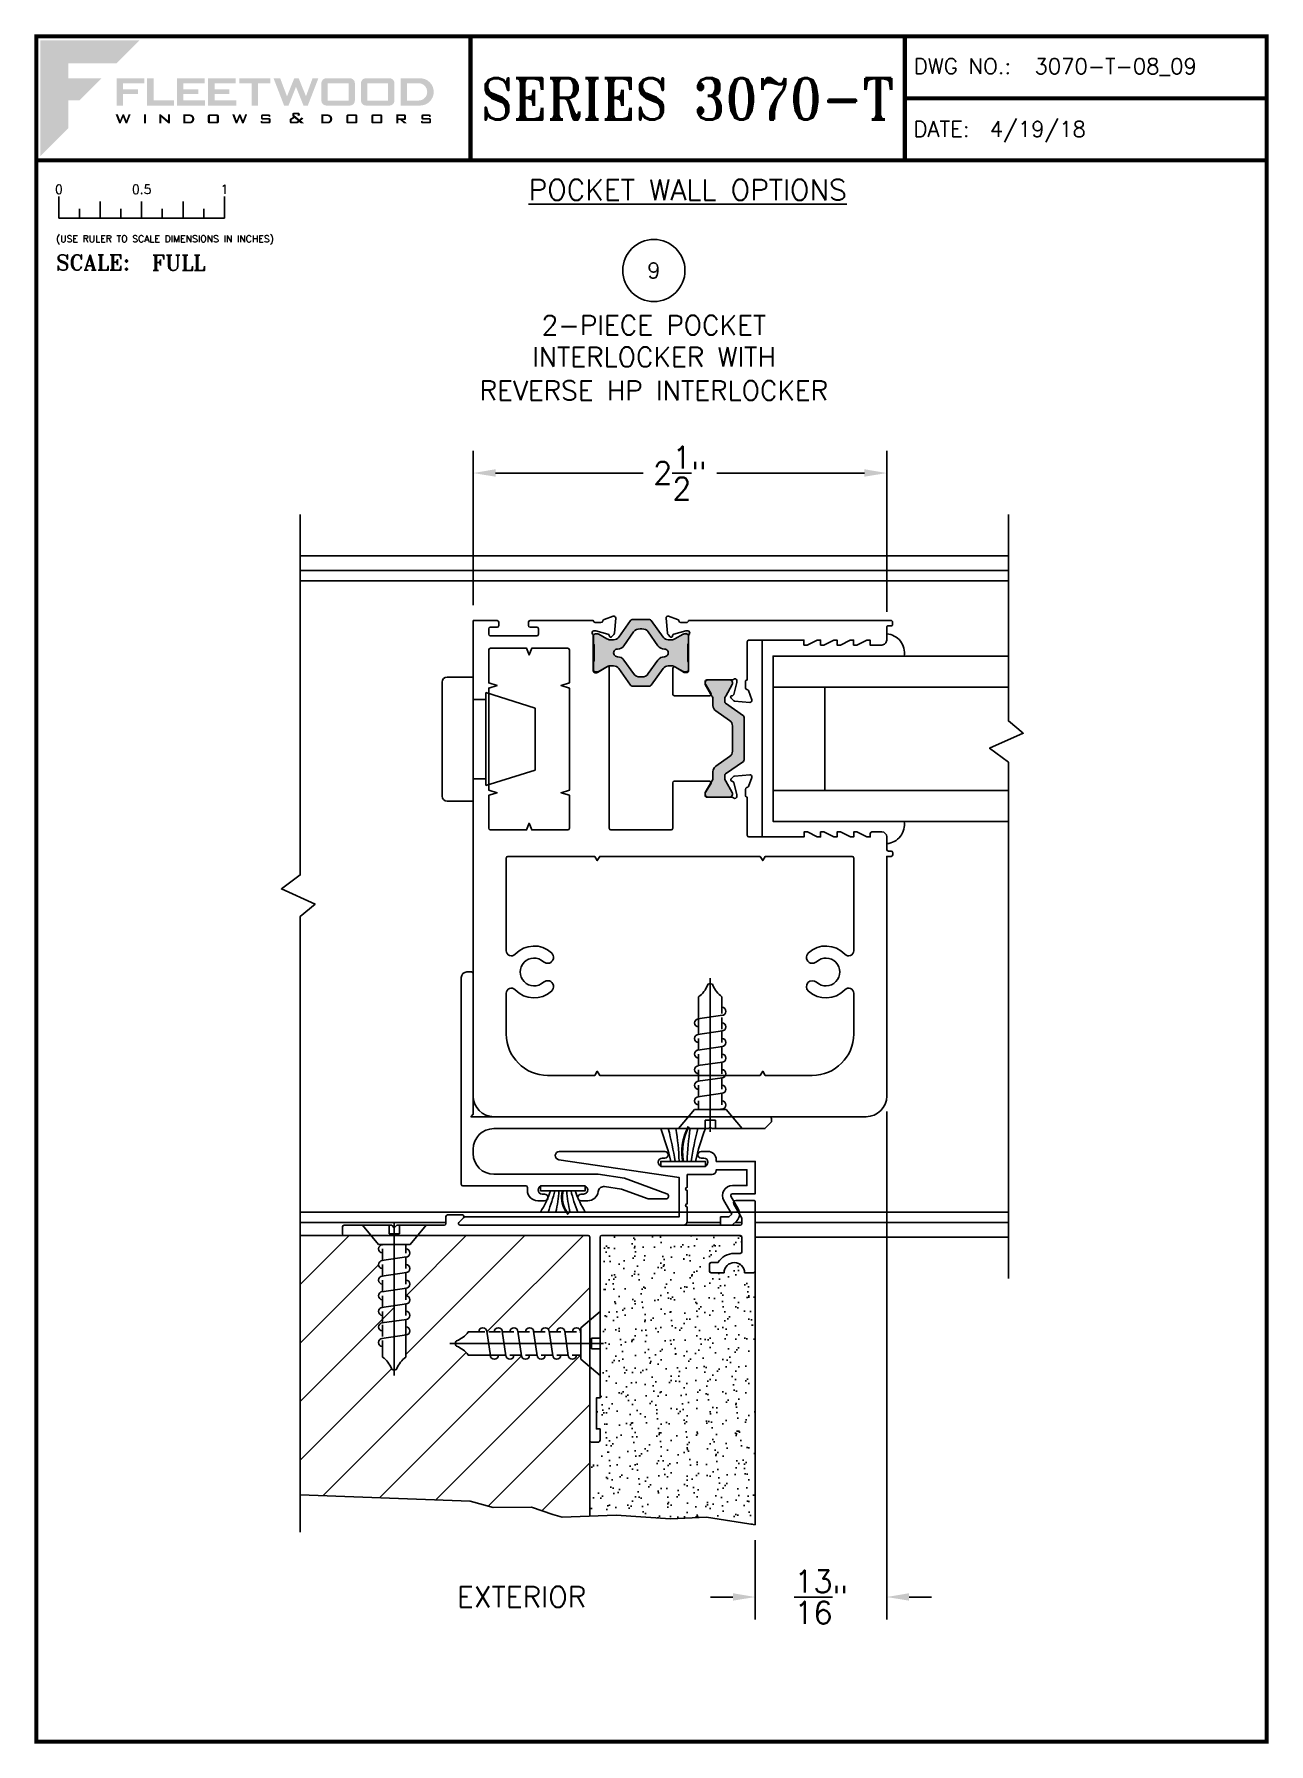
# Paper-space layout 'DETAIL 9' of a CAD drawing. Extents: x 0.3 to 7.8, y 0.1 to 10.4.
# The model-space entities are those that its viewports show. They can reach past a viewport. Long polylines and large blocks are cut down to what shows.
import ezdxf
from ezdxf.enums import TextEntityAlignment as Align

# ---------------------------------------------------------------- set-up
doc = ezdxf.new("R2010")
doc.units = 0
doc.header["$LTSCALE"] = 0.25
doc.header["$MEASUREMENT"] = 0
doc.layers.get('0').update_dxf_attribs({"linetype": 'CONTINUOUS'})
doc.layers.get('DEFPOINTS').update_dxf_attribs({"color": 1, "linetype": 'CONTINUOUS'})
for name, color, linetype in [('ALUM-RED', 1, 'CONTINUOUS'), ('DIM', 7, 'CONTINUOUS'), ('FRAME', 1, 'CONTINUOUS'), ('GLASS-VINYL', 7, 'CONTINUOUS'), ('I-STRUT', 7, 'CONTINUOUS'), ('MISC', 7, 'CONTINUOUS'), ('SEAL', 7, 'CONTINUOUS'), ('SILL-PAN', 7, 'CONTINUOUS'), ('TITLE-BLOCK', 7, 'CONTINUOUS'), ('VENT', 5, 'CONTINUOUS')]:
    doc.layers.add(name, color=color, linetype=linetype)
doc.layers.add('VP', color=40, linetype='CONTINUOUS', plot=False)
doc.layers.get('VP').off()
doc.styles.add('ROMANS', font='romans')
doc.styles.add('ROMANT', font='romant')
doc.styles.add('SIMPLEX-094', font='simplex.shx', dxfattribs={"height": 0.094})
doc.styles.get("Standard").update_dxf_attribs({"font": 'simplex.shx'})
doc.dimstyles.new('FULL SCALE', dxfattribs={"dimscale": 0.75, "dimtxt": 0.18, "dimasz": 0.18, "dimexe": 0.18, "dimexo": 0.125, "dimgap": 0.09, "dimtad": 0, "dimtih": 1, "dimtoh": 1, "dimdec": 4, "dimzin": 0, "dimdsep": 46, "dimlunit": 4, "dimtxsty": 'Standard', "dimcen": 0.09, "dimadec": 0, "dimazin": 0, "dimtfac": 1, "dimtdec": 4, "dimtofl": 0, "dimtmove": 0, "dimatfit": 3, "dimfxl": 0, "dimtolj": 1, "dimtzin": 0, "dimarcsym": 0})

psp = doc.layouts.new('DETAIL 9')

# ---------------------------------------------------------------- texts
at = {"layer": 'DIM'}
psp.add_text('EXTERIOR', height=0.125, dxfattribs=at).set_placement((3.24672, 1.00049), align=Align.MIDDLE_CENTER)
at = {"layer": 'DIM', "insert": (4.2505, 9.50849), "char_height": 0.125, "width": 2.625, "attachment_point": 5}
psp.add_mtext('{\\LPOCKET WALL OPTIONS}', dxfattribs=at)

msp = doc.modelspace()

# ---------------------------------------------------------------- blocks, each defined once
blk = doc.blocks.new('Fleetwood_Logo_6-10-15')
h = blk.add_hatch(color=154)
h.dxf.hatch_style = 1
h.paths.add_polyline_path([(0.2526, -0.0017), (0.0019, -0.0017), (0.0019, -0.2942), (0.0725, -0.2236), (0.0725, -0.1535), (0.1007, -0.1535), (0.1567, -0.0976), (0.0725, -0.0976), (0.0725, -0.0596), (0.1946, -0.0596)])
h = blk.add_hatch(color=251)
h.dxf.hatch_style = 1
h.paths.add_polyline_path([(0.2487, -0.1256), (0.2112, -0.1256), (0.2112, -0.1102), (0.2647, -0.1102), (0.2647, -0.0976), (0.1946, -0.0976), (0.1946, -0.1667), (0.2112, -0.1667), (0.2112, -0.1377), (0.2487, -0.1377)])
h = blk.add_hatch(color=251)
h.dxf.hatch_style = 1
h.paths.add_polyline_path([(0.2886, -0.0976), (0.272, -0.0976), (0.272, -0.1667), (0.3401, -0.1667), (0.3401, -0.1535), (0.2886, -0.1535)])
h = blk.add_hatch(color=251)
h.dxf.hatch_style = 1
h.paths.add_polyline_path([(0.4175, -0.0976), (0.3474, -0.0976), (0.3474, -0.1667), (0.4185, -0.1667), (0.4185, -0.1534), (0.364, -0.1534), (0.364, -0.1377), (0.4015, -0.1377), (0.4015, -0.1256), (0.364, -0.1256), (0.364, -0.1102), (0.4175, -0.1102)])
h = blk.add_hatch(color=251)
h.dxf.hatch_style = 1
h.paths.add_polyline_path([(0.4965, -0.0976), (0.4264, -0.0976), (0.4264, -0.1667), (0.4975, -0.1667), (0.4975, -0.1534), (0.443, -0.1534), (0.443, -0.1377), (0.4804, -0.1377), (0.4804, -0.1256), (0.443, -0.1256), (0.443, -0.1102), (0.4965, -0.1102)])
h = blk.add_hatch(color=251)
h.dxf.hatch_style = 1
h.paths.add_polyline_path([(0.5842, -0.0976), (0.5054, -0.0976), (0.5054, -0.1102), (0.5365, -0.1102), (0.5365, -0.1667), (0.5531, -0.1667), (0.5531, -0.1102), (0.5842, -0.1102)])
h = blk.add_hatch(color=251)
h.dxf.hatch_style = 1
h.paths.add_polyline_path([(0.6089, -0.0976), (0.5921, -0.0976), (0.6188, -0.1667), (0.63, -0.1667), (0.6489, -0.1192), (0.6679, -0.1667), (0.6789, -0.1667), (0.7056, -0.0976), (0.6908, -0.0976), (0.6742, -0.1433), (0.6558, -0.0976), (0.6446, -0.0976), (0.6261, -0.1433)])
h = blk.add_hatch(color=251)
h.dxf.hatch_style = 1
h.paths.add_polyline_path([(0.7853, -0.0976), (0.726, -0.0976, 0.414214), (0.7133, -0.1102), (0.7133, -0.154, 0.414214), (0.726, -0.1667), (0.7853, -0.1667, 0.414214), (0.798, -0.154), (0.798, -0.1102, 0.414214)])
h.paths.add_polyline_path([(0.7819, -0.1102), (0.7819, -0.154), (0.7294, -0.154), (0.7294, -0.1102)], flags=16)
h = blk.add_hatch(color=251)
h.dxf.hatch_style = 1
h.paths.add_polyline_path([(0.8856, -0.0976), (0.8262, -0.0976, 0.414214), (0.8136, -0.1102), (0.8136, -0.154, 0.414214), (0.8262, -0.1667), (0.8856, -0.1667, 0.414214), (0.8982, -0.154), (0.8982, -0.1102, 0.414214)])
h.paths.add_polyline_path([(0.8822, -0.1102), (0.8822, -0.154), (0.8296, -0.154), (0.8296, -0.1102)], flags=16)
h = blk.add_hatch(color=251)
h.dxf.hatch_style = 1
h.paths.add_polyline_path([(0.9632, -0.0976), (0.914, -0.0976), (0.914, -0.1667), (0.9632, -0.1667, 1)])
h.paths.add_polyline_path([(0.9301, -0.1102), (0.9593, -0.1102, -1), (0.9593, -0.154), (0.9301, -0.154)], flags=16)
h = blk.add_hatch(color=7)
h.dxf.hatch_style = 1
h.paths.add_polyline_path([(0.2301, -0.1891), (0.2251, -0.1891), (0.2196, -0.2043), (0.2134, -0.1891), (0.2097, -0.1891), (0.2035, -0.2043), (0.1978, -0.1891), (0.1922, -0.1891), (0.2011, -0.2121), (0.2048, -0.2121), (0.2112, -0.1963), (0.2175, -0.2121), (0.2212, -0.2121)])
h = blk.add_hatch(color=7)
h.dxf.hatch_style = 1
h.paths.add_polyline_path([(0.2691, -0.1891), (0.2637, -0.1891), (0.2637, -0.2118), (0.2637, -0.2121), (0.2691, -0.2121)])
h = blk.add_hatch(color=7)
h.dxf.hatch_style = 1
h.paths.add_polyline_path([(0.3077, -0.1964), (0.3259, -0.2121), (0.3298, -0.2121), (0.3298, -0.1891), (0.325, -0.1891), (0.325, -0.2047), (0.3067, -0.1891), (0.3029, -0.1891), (0.3029, -0.2121), (0.3077, -0.2121)])
h = blk.add_hatch(color=7)
h.dxf.hatch_style = 1
h.paths.add_polyline_path([(0.3801, -0.1891), (0.3637, -0.1891), (0.3637, -0.2121), (0.3801, -0.2121, 1)])
h.paths.add_polyline_path([(0.3691, -0.2079), (0.3691, -0.1933), (0.3788, -0.1933, -1), (0.3788, -0.2079)], flags=16)
h = blk.add_hatch(color=7)
h.dxf.hatch_style = 1
h.paths.add_polyline_path([(0.4537, -0.2079), (0.4537, -0.1933, 0.414214), (0.4495, -0.1891), (0.4297, -0.1891, 0.414214), (0.4255, -0.1933), (0.4255, -0.2079, 0.414214), (0.4297, -0.2121), (0.4495, -0.2121, 0.414214)])
h.paths.add_polyline_path([(0.4308, -0.2079), (0.4308, -0.1933), (0.4484, -0.1933), (0.4484, -0.2079)], flags=16)
h = blk.add_hatch(color=7)
h.dxf.hatch_style = 1
h.paths.add_polyline_path([(0.5253, -0.1891), (0.5203, -0.1891), (0.5148, -0.2043), (0.5087, -0.1891), (0.5049, -0.1891), (0.4988, -0.2043), (0.493, -0.1891), (0.4874, -0.1891), (0.4963, -0.2121), (0.5001, -0.2121), (0.5064, -0.1963), (0.5127, -0.2121), (0.5164, -0.2121)])
h = blk.add_hatch(color=7)
h.dxf.hatch_style = 1
h.paths.add_polyline_path([(0.5801, -0.1891), (0.5643, -0.1891, 0.414214), (0.56, -0.1933), (0.56, -0.1981, 0.414214), (0.5643, -0.2024), (0.58, -0.2024), (0.58, -0.2078), (0.5637, -0.2078), (0.5637, -0.2052), (0.5591, -0.2062), (0.5591, -0.2078, 0.414214), (0.5634, -0.2121), (0.5805, -0.2121, 0.414214), (0.5848, -0.2078), (0.5848, -0.2024, 0.414214), (0.5805, -0.1982), (0.5648, -0.1982), (0.5648, -0.193), (0.5798, -0.193), (0.5798, -0.1958), (0.5843, -0.1948), (0.5843, -0.1933, 0.414214)])
h = blk.add_hatch(color=7)
h.dxf.hatch_style = 1
h.paths.add_polyline_path([(0.645, -0.1913, -0.222262), (0.6447, -0.1906), (0.6447, -0.1892), (0.6535, -0.1892), (0.6535, -0.193), (0.6587, -0.1918), (0.6587, -0.189, 0.414214), (0.6544, -0.1847), (0.6437, -0.1847, 0.414214), (0.6394, -0.189), (0.6394, -0.1922, 0.222262), (0.6407, -0.1948), (0.6415, -0.1955), (0.6345, -0.1998, 0.260684), (0.6329, -0.2027), (0.6329, -0.2078, 0.414214), (0.6372, -0.2121), (0.6514, -0.2121, 0.17577), (0.6536, -0.2113), (0.657, -0.2085), (0.6614, -0.2121), (0.6699, -0.2121), (0.6613, -0.2049), (0.6676, -0.1997), (0.6637, -0.1964), (0.6574, -0.2017)])
h.paths.add_polyline_path([(0.6532, -0.2052), (0.6509, -0.2072, -0.17577), (0.6502, -0.2074), (0.6382, -0.2074), (0.6382, -0.2033, -0.260684), (0.6387, -0.2025), (0.6451, -0.1985)], flags=16)
h = blk.add_hatch(color=7)
h.dxf.hatch_style = 1
h.paths.add_polyline_path([(0.7294, -0.1891), (0.713, -0.1891), (0.713, -0.2121), (0.7294, -0.2121, 1)])
h.paths.add_polyline_path([(0.7184, -0.2079), (0.7184, -0.1933), (0.7281, -0.1933, -1), (0.7281, -0.2079)], flags=16)
h = blk.add_hatch(color=7)
h.dxf.hatch_style = 1
h.paths.add_polyline_path([(0.8045, -0.2079), (0.8045, -0.1933, 0.414214), (0.8003, -0.1891), (0.7805, -0.1891, 0.414214), (0.7763, -0.1933), (0.7763, -0.2079, 0.414214), (0.7805, -0.2121), (0.8003, -0.2121, 0.414214)])
h.paths.add_polyline_path([(0.7816, -0.2079), (0.7816, -0.1933), (0.7992, -0.1933), (0.7992, -0.2079)], flags=16)
h = blk.add_hatch(color=7)
h.dxf.hatch_style = 1
h.paths.add_polyline_path([(0.8678, -0.2079), (0.8678, -0.1933, 0.414214), (0.8636, -0.1891), (0.8438, -0.1891, 0.414214), (0.8396, -0.1933), (0.8396, -0.2079, 0.414214), (0.8438, -0.2121), (0.8636, -0.2121, 0.414214)])
h.paths.add_polyline_path([(0.8449, -0.2079), (0.8449, -0.1933), (0.8624, -0.1933), (0.8624, -0.2079)], flags=16)
h = blk.add_hatch(color=7)
h.dxf.hatch_style = 1
h.paths.add_polyline_path([(0.9277, -0.1993), (0.9277, -0.1933, 0.414214), (0.9235, -0.1891), (0.9028, -0.1891), (0.9028, -0.2121), (0.9082, -0.2121), (0.9082, -0.2035), (0.9131, -0.2035), (0.9224, -0.2121), (0.9303, -0.2121), (0.9197, -0.2035), (0.9235, -0.2035, 0.414214)])
h.paths.add_polyline_path([(0.9082, -0.1993), (0.9082, -0.1933), (0.9214, -0.1933, -0.414214), (0.9224, -0.1943), (0.9224, -0.1983, -0.414214), (0.9214, -0.1993)], flags=16)
h = blk.add_hatch(color=7)
h.dxf.hatch_style = 1
h.paths.add_polyline_path([(0.9867, -0.1982), (0.971, -0.1982), (0.971, -0.193), (0.9859, -0.193), (0.9859, -0.1958), (0.9905, -0.1948), (0.9905, -0.1933, 0.414214), (0.9863, -0.1891), (0.9705, -0.1891, 0.414214), (0.9662, -0.1933), (0.9662, -0.1981, 0.414214), (0.9705, -0.2024), (0.9862, -0.2024), (0.9862, -0.2078), (0.9699, -0.2078), (0.9699, -0.2052), (0.9653, -0.2062), (0.9653, -0.2078, 0.414214), (0.9696, -0.2121), (0.9867, -0.2121, 0.414214), (0.991, -0.2078), (0.991, -0.2024, 0.414214)])
blk = doc.blocks.new('A-SIZE_P')
at = {"const_width": 0.025}
blk.add_lwpolyline([(0.313, 0.125), (7.751, 0.125), (7.751, 10.437), (0.313, 10.437)], close=True, dxfattribs=at)
for points in [[(2.938, 10.437), (2.938, 9.687)], [(5.563, 10.437), (5.563, 9.687)], [(5.563, 10.062), (7.751, 10.062)], [(0.313, 9.687), (7.751, 9.687)]]:
    blk.add_lwpolyline(points, dxfattribs=at)
at = {"xscale": 2.387023416083395, "yscale": 2.387023416083395, "zscale": 2.387023416083395}
blk.add_blockref('Fleetwood_Logo_6-10-15', (0.334, 10.416), dxfattribs=at)
for s, style, p in [('DWG NO.:', 'SIMPLEX-094', (5.617, 10.209)), ('DATE:', 'SIMPLEX-094', (5.616, 9.829)), ('SCALE:', 'ROMANT', (0.433, 9.022))]:
    blk.add_text(s, height=0.094, dxfattribs=dict(style=style)).set_placement(p)
for tag, p, style in [('DWG_NO', (6.346, 10.209), 'SIMPLEX-094'), ('DATE', (6.077, 9.829), 'SIMPLEX-094'), ('SCALE', (1.011, 9.02), 'ROMANT')]:
    blk.add_attdef(tag, p, '', height=0.094, dxfattribs=dict(style=style))
for tag, height, style, width, p, p2 in [('DWG_NO_F', 0.094, 'SIMPLEX-094', 1.745692, (6.347, 10.209), (7.683, 10.209)), ('PRODUCT', 0.25, 'ROMANT', 1.390728, (3.001, 9.934), (5.5, 9.934))]:
    blk.add_attdef(tag, text='', height=height, dxfattribs=dict(style=style, width=width)).set_placement(p, p2, align=Align.FIT)
blk = doc.blocks.new('sectball')
blk.add_circle((0, 0), 0.125)
blk.add_attdef('NO', text='', height=0.062).set_placement((0, 0), align=Align.MIDDLE_CENTER)
for tag, p in [('LINE1', (0, -0.2588)), ('LINE2', (0, -0.3864)), ('LINE3', (0, -0.5214))]:
    blk.add_attdef(tag, text='', height=0.078).set_placement(p, align=Align.CENTER)
blk = doc.blocks.new('Full')
for p, q in [((0.137, -0.219), (0.137, -0.35)), ((0.262, -0.294), (0.262, -0.35)), ((0.387, -0.249), (0.387, -0.35)), ((0.512, -0.294), (0.512, -0.35)), ((0.637, -0.249), (0.637, -0.35)), ((0.762, -0.294), (0.762, -0.35)), ((0.887, -0.249), (0.887, -0.35)), ((1.012, -0.294), (1.012, -0.35)), ((1.137, -0.219), (1.137, -0.35)), ((0.137, -0.35), (1.137, -0.35))]:
    blk.add_line(p, q)
for s, p in [('0', (0.137, -0.219)), ('0.5', (0.637, -0.219)), ('1', (1.137, -0.219))]:
    blk.add_text(s, height=0.055).set_placement(p, align=Align.BOTTOM_CENTER)
at = {"style": 'ROMANS'}
blk.add_text('(USE RULER TO SCALE DIMENSIONS IN INCHES)', height=0.04115, dxfattribs=at).set_placement((0.12, -0.495))
blk = doc.blocks.new('*D228')
at = {"color": 0, "lineweight": -2}
for p, q in [((5.454, 3.935), (5.454, 0.865)), ((4.659, 1.343), (4.659, 0.865)), ((4.524, 1), (4.389, 1)), ((5.589, 1), (5.724, 1))]:
    blk.add_line(p, q, dxfattribs=at)
at = {"color": 0}
for points in [[(4.524, 1.023), (4.524, 0.978), (4.659, 1)], [(5.589, 1.023), (5.589, 0.978), (5.454, 1)]]:
    blk.add_solid(points, dxfattribs=at)
at = {"layer": 'DEFPOINTS', "color": 0}
for p in [(5.454, 4.029), (4.659, 1.436), (5.454, 1)]:
    blk.add_point(p, dxfattribs=at)
at = {"color": 0, "insert": (5.057, 1), "char_height": 0.135, "attachment_point": 5}
blk.add_mtext('\\A1;{\\H1.000000x;\\S13/16;}"', dxfattribs=at)
blk = doc.blocks.new('*D229')
at = {"color": 0, "lineweight": -2}
for p, q in [((2.954, 6.998), (2.954, 7.931)), ((5.454, 6.956), (5.454, 7.931)), ((3.089, 7.796), (3.982, 7.796)), ((5.319, 7.796), (4.426, 7.796))]:
    blk.add_line(p, q, dxfattribs=at)
at = {"color": 0}
for points in [[(3.089, 7.819), (3.089, 7.774), (2.954, 7.796)], [(5.319, 7.819), (5.319, 7.774), (5.454, 7.796)]]:
    blk.add_solid(points, dxfattribs=at)
at = {"layer": 'DEFPOINTS', "color": 0}
for p in [(5.454, 7.796), (2.954, 6.904), (5.454, 6.862)]:
    blk.add_point(p, dxfattribs=at)
at = {"color": 0, "insert": (4.204, 7.796), "char_height": 0.135, "attachment_point": 5}
blk.add_mtext('\\A1;2{\\H1.000000x;\\S1/2;}"', dxfattribs=at)
blk = doc.blocks.new('A$C1D443341')
for p, q in [((0.188, 0.75), (0.031, 0.75)), ((0.188, 0.75), (0.188, 0)), ((0, 0.719), (0, 0.031)), ((0.264, 0.656), (0.562, 0.563)), ((0.264, 0.656), (0.264, 0.094)), ((0.264, 0.615), (0.188, 0.615)), ((0.562, 0.563), (0.562, 0.187)), ((0.264, 0.135), (0.188, 0.135)), ((0.264, 0.094), (0.562, 0.187)), ((0.188, 0), (0.031, 0))]:
    blk.add_line(p, q)
for centre, start, end in [((0.031, 0.719), 90, 180), ((0.031, 0.031), 180, 270)]:
    blk.add_arc(centre, 0.031, start, end)
blk = doc.blocks.new('25065-14.6mmX10.2mm-I-STRUT')
at = {"layer": 'I-STRUT'}
h = blk.add_hatch(color=256, dxfattribs=at)
h.dxf.hatch_style = 1
h.paths.add_polyline_path([(-0.221, 0.196, 0.242889), (-0.231, 0.201), (-0.283, 0.201), (-0.336, 0.201, 0.242889), (-0.346, 0.196), (-0.417, 0.095, -0.242889), (-0.449, 0.079), (-0.48, 0.079), (-0.538, 0.112, 0.131652), (-0.544, 0.114, 1.253406), (-0.571, 0.102), (-0.571, 0.059), (-0.571, 0.058, 0.217301), (-0.567, 0.051), (-0.567, -0.051), (-0.571, -0.102, 0.414214), (-0.559, -0.114, 0.629762), (-0.538, -0.112), (-0.48, -0.079), (-0.449, -0.079, -0.242889), (-0.417, -0.095), (-0.346, -0.196, 0.242889), (-0.336, -0.201), (-0.283, -0.201), (-0.231, -0.201, 0.242889), (-0.221, -0.196), (-0.15, -0.095, -0.242889), (-0.118, -0.079), (-0.087, -0.079), (-0.029, -0.112, 0.131652), (-0.023, -0.114, 1.253406), (0.004, -0.102), (0.004, -0.059), (0.004, -0.058, 0.217301), (0, -0.051), (0, 0.051), (0.004, 0.102, 0.414214), (-0.008, 0.114, 0.629762), (-0.029, 0.112), (-0.087, 0.079), (-0.118, 0.079, -0.242889), (-0.15, 0.095)])
h.paths.add_polyline_path([(-0.239, 0.126), (-0.181, 0.044, 0.244669), (-0.142, 0.024, -1.006741), (-0.142, -0.023, 0.244669), (-0.181, -0.043), (-0.239, -0.126, -0.242889), (-0.278, -0.145), (-0.283, -0.145), (-0.289, -0.145, -0.242889), (-0.328, -0.126), (-0.386, -0.043, 0.244669), (-0.425, -0.023, -1.006741), (-0.425, 0.024, 0.244669), (-0.386, 0.044), (-0.328, 0.126, -0.242889), (-0.289, 0.146), (-0.283, 0.146), (-0.278, 0.146, -0.242889)], flags=16)
for points in [[(-0.571, -0.059), (-0.571, -0.102, 0.414214), (-0.559, -0.114), (-0.544, -0.114, 0.131652), (-0.538, -0.112), (-0.489, -0.084, -0.131652), (-0.47, -0.079), (-0.449, -0.079, -0.242889), (-0.417, -0.095), (-0.346, -0.196, 0.242889), (-0.336, -0.201), (-0.283, -0.201), (-0.231, -0.201, 0.242889), (-0.221, -0.196), (-0.15, -0.095, -0.242889), (-0.118, -0.079), (-0.097, -0.079, -0.131652), (-0.078, -0.084), (-0.029, -0.112, 0.131652), (-0.023, -0.114), (-0.008, -0.114, 0.414214), (0.004, -0.102), (0.004, -0.059, 0.236068), (0, -0.051), (0, 0.051, 0.236068), (0.004, 0.059), (0.004, 0.102, 0.414214), (-0.008, 0.114), (-0.023, 0.114, 0.131652), (-0.029, 0.112), (-0.078, 0.084, -0.131652), (-0.097, 0.079), (-0.118, 0.079, -0.242889), (-0.15, 0.095), (-0.221, 0.196, 0.242889), (-0.231, 0.201), (-0.283, 0.201), (-0.336, 0.201, 0.242889), (-0.346, 0.196), (-0.417, 0.095, -0.242889), (-0.449, 0.079), (-0.47, 0.079, -0.131652), (-0.489, 0.084), (-0.538, 0.112, 0.131652), (-0.544, 0.114), (-0.559, 0.114, 0.414214), (-0.571, 0.102), (-0.571, 0.059, 0.236068), (-0.567, 0.051), (-0.567, -0.051, 0.236068)], [(-0.425, -0.023, -0.244669), (-0.386, -0.043), (-0.328, -0.126, 0.242889), (-0.289, -0.145), (-0.283, -0.145), (-0.278, -0.145, 0.242889), (-0.239, -0.126), (-0.181, -0.043, -0.244669), (-0.142, -0.023, 1.006741), (-0.142, 0.024, -0.244669), (-0.181, 0.044), (-0.239, 0.126, 0.242889), (-0.278, 0.146), (-0.283, 0.146), (-0.289, 0.146, 0.242889), (-0.328, 0.126), (-0.386, 0.044, -0.244669), (-0.425, 0.024, 1.006741)]]:
    blk.add_lwpolyline(points, format="xyb", close=True, dxfattribs=at)
blk = doc.blocks.new('25064-18mmX6mm-I-STRUT')
at = {"layer": 'I-STRUT'}
h = blk.add_hatch(color=256, dxfattribs=at)
h.dxf.hatch_style = 1
h.paths.add_polyline_path([(-0.22, 0.353, 0.414214), (-0.236, 0.338, 0.469068), (-0.235, 0.326), (-0.189, 0.246), (-0.189, 0.199, 0.244698), (-0.172, 0.167), (-0.088, 0.108, -0.244698), (-0.071, 0.076), (-0.071, -0.077, -0.244698), (-0.088, -0.11), (-0.172, -0.169, 0.384668), (-0.192, -0.218, -0.227519), (-0.195, -0.258), (-0.235, -0.327, 0.131652), (-0.236, -0.331, 0.640011), (-0.22, -0.355), (-0.087, -0.355, 0.414214), (-0.071, -0.339, 0.469068), (-0.072, -0.327), (-0.118, -0.247), (-0.118, -0.217), (-0.005, -0.138, 0.244698), (0, -0.129), (0, -0.127), (0, 0.127, 0.244698), (-0.005, 0.137), (-0.118, 0.216), (-0.118, 0.246), (-0.072, 0.326, 0.131652), (-0.071, 0.33, 0.640011), (-0.087, 0.353)])
blk.add_lwpolyline([(0, -0.13), (0, -0.127), (0, 0.127, 0.244698), (-0.005, 0.137), (-0.113, 0.212, -0.244698), (-0.118, 0.222), (-0.118, 0.233, -0.131652), (-0.112, 0.257), (-0.072, 0.326, 0.131652), (-0.071, 0.33), (-0.071, 0.338, 0.414214), (-0.087, 0.353), (-0.22, 0.353, 0.414214), (-0.236, 0.338), (-0.236, 0.33, 0.131652), (-0.235, 0.326), (-0.195, 0.257, -0.131652), (-0.189, 0.233), (-0.189, 0.199, 0.244698), (-0.172, 0.167), (-0.088, 0.108, -0.244698), (-0.071, 0.076), (-0.071, -0.077, -0.244698), (-0.088, -0.11), (-0.172, -0.169, 0.244698), (-0.189, -0.201), (-0.189, -0.235, -0.131652), (-0.195, -0.258), (-0.235, -0.327, 0.131652), (-0.236, -0.331), (-0.236, -0.339, 0.414214), (-0.22, -0.355), (-0.087, -0.355, 0.414214), (-0.071, -0.339), (-0.071, -0.331, 0.131652), (-0.072, -0.327), (-0.112, -0.258, -0.131652), (-0.118, -0.235), (-0.118, -0.224, -0.244698), (-0.113, -0.214), (-0.005, -0.138, 0.244698), (0, -0.129)], format="xyb", dxfattribs=at)
blk = doc.blocks.new('3727-2-THERMAL-SLIDING-INTERLOCKER')
at = {"layer": 'VENT'}
blk.add_lwpolyline([(1.181, -0.57), (1.235, -0.551, 0.263725), (1.243, -0.542, -0.359508), (1.254, -0.532), (1.289, -0.532, -0.414214), (1.301, -0.544), (2.525, -0.544, 0.414214), (2.535, -0.534), (2.535, -0.522, 0.414214), (2.525, -0.512), (2.509, -0.512, -0.414214), (2.499, -0.502), (2.499, -0.426, 0.414214), (2.469, -0.396), (2.399, -0.396), (2.399, -0.426), (2.379, -0.426), (2.319, -0.396), (2.299, -0.396), (2.299, -0.426), (2.279, -0.426), (2.219, -0.396), (2.199, -0.396), (2.199, -0.426), (2.179, -0.426), (2.119, -0.396), (2.099, -0.396), (2.099, -0.426), (2.079, -0.426), (2.019, -0.396), (1.999, -0.396), (1.999, -0.426), (1.666, -0.426, -0.414214), (1.656, -0.416), (1.656, -0.185, -0.414214), (1.645, -0.173), (1.645, -0.138, -0.359508), (1.654, -0.127, 0.263725), (1.663, -0.12), (1.683, -0.065), (1.683, -0.065, 0.548619), (1.671, -0.049), (1.579, -0.057, 0.176327), (1.572, -0.061), (1.558, -0.075, 0.57735), (1.561, -0.088), (1.566, -0.089, -0.267949), (1.574, -0.097), (1.593, -0.169, -0.065543), (1.594, -0.172), (1.594, -0.181, -0.6885), (1.574, -0.189, 0.213422), (1.565, -0.185), (1.412, -0.185, -0.414214), (1.401, -0.173), (1.401, -0.165, -0.137872), (1.403, -0.159), (1.436, -0.104, 0.585524), (1.427, -0.089), (1.216, -0.089, 0.414214), (1.206, -0.099), (1.206, -0.254, 0.585524), (1.222, -0.263), (1.275, -0.23, -0.137872), (1.281, -0.229), (1.289, -0.229, -0.414214), (1.301, -0.24), (1.301, -0.452, 0.213422), (1.305, -0.461, -0.6885), (1.297, -0.481), (1.288, -0.481, -0.065543), (1.285, -0.481), (1.213, -0.462, -0.267949), (1.205, -0.453), (1.204, -0.449, 0.57735), (1.191, -0.446), (1.177, -0.46, 0.176327), (1.173, -0.467), (1.165, -0.558, 0.548619), (1.181, -0.57)], format="xyb", close=True, dxfattribs=at)
blk = doc.blocks.new('A$C078B526A')
for p, q in [((0, 0.909), (0.097, 0.793)), ((0.161, 0.909), (0, 0.909)), ((0.161, 0.909), (0.161, 0.857)), ((0.224, 0.857), (0.161, 0.857)), ((0.192, 0.929), (0.192, 0)), ((0.224, 0.909), (0.224, 0.857)), ((0.385, 0.909), (0.224, 0.909)), ((0.385, 0.909), (0.288, 0.793)), ((0.288, 0.793), (0.097, 0.793))]:
    blk.add_line(p, q)
at = {"linetype": 'Continuous'}
for p, q in [((0.142, 0.793), (0.118, 0.79)), ((0.122, 0.793), (0.122, 0.79)), ((0.122, 0.766), (0.122, 0.696)), ((0.263, 0.793), (0.263, 0.741)), ((0.267, 0.717), (0.118, 0.695)), ((0.267, 0.623), (0.118, 0.601)), ((0.122, 0.671), (0.122, 0.601)), ((0.263, 0.716), (0.263, 0.647)), ((0.263, 0.622), (0.263, 0.553)), ((0.267, 0.528), (0.118, 0.507)), ((0.122, 0.577), (0.122, 0.507)), ((0.263, 0.528), (0.263, 0.458)), ((0.267, 0.434), (0.118, 0.412)), ((0.122, 0.483), (0.122, 0.413)), ((0.263, 0.433), (0.263, 0.364)), ((0.267, 0.34), (0.118, 0.318)), ((0.122, 0.388), (0.122, 0.319)), ((0.263, 0.339), (0.263, 0.237)), ((0.267, 0.246), (0.118, 0.224)), ((0.122, 0.307), (0.122, 0.237)), ((0.122, 0.213), (0.122, 0.112)), ((0.263, 0.245), (0.263, 0.112)), ((0.186, 0.034), (0.199, 0.034))]:
    blk.add_line(p, q, dxfattribs=at)
for centre, radius, start, end in [((0.122, 0.766), 0.0244, 90, 270), ((0.122, 0.766), 0.0244, 90, 270), ((0.263, 0.741), 0.0244, 270, 90), ((0.122, 0.671), 0.0244, 90, 270), ((0.122, 0.671), 0.0244, 90, 270), ((0.263, 0.647), 0.0244, 270, 90), ((0.122, 0.577), 0.0244, 90, 270), ((0.263, 0.553), 0.0244, 270, 90), ((0.122, 0.483), 0.0244, 90, 270), ((0.122, 0.483), 0.0244, 90, 270), ((0.263, 0.458), 0.0244, 270, 90), ((0.122, 0.388), 0.0244, 90, 270), ((0.122, 0.294), 0.0244, 90, 270), ((0.263, 0.364), 0.0244, 270, 90), ((0.122, 0.2), 0.0244, 90, 270), ((0.263, 0.27), 0.0244, 270, 90), ((0.034, -0.012), 0.152, 20.7051, 54.5638), ((0.351, -0.012), 0.152, 125.4362, 159.2949), ((0.186, 0.044), 0.00998, 191.7651, 270), ((0.199, 0.044), 0.00998, 270, 348.2349)]:
    blk.add_arc(centre, radius, start, end, dxfattribs=at)
blk = doc.blocks.new('A$C3DB10A03')
for p, q in [((0.909, 0.385), (0.793, 0.288)), ((0.909, 0.224), (0.909, 0.385)), ((0.793, 0.097), (0.793, 0.288)), ((0.857, 0.161), (0.857, 0.224)), ((0.909, 0.224), (0.857, 0.224)), ((0.929, 0.192), (0, 0.192)), ((0.909, 0.161), (0.857, 0.161)), ((0.909, 0), (0.909, 0.161)), ((0.909, 0), (0.793, 0.097))]:
    blk.add_line(p, q)
at = {"linetype": 'Continuous'}
for p, q in [((0.213, 0.263), (0.112, 0.263)), ((0.246, 0.118), (0.224, 0.267)), ((0.307, 0.263), (0.237, 0.263)), ((0.34, 0.118), (0.318, 0.267)), ((0.388, 0.263), (0.319, 0.263)), ((0.434, 0.118), (0.412, 0.267)), ((0.483, 0.263), (0.413, 0.263)), ((0.528, 0.118), (0.507, 0.267)), ((0.577, 0.263), (0.507, 0.263)), ((0.623, 0.118), (0.601, 0.267)), ((0.671, 0.263), (0.601, 0.263)), ((0.717, 0.118), (0.695, 0.267)), ((0.766, 0.263), (0.696, 0.263)), ((0.793, 0.243), (0.79, 0.267)), ((0.793, 0.263), (0.79, 0.263)), ((0.034, 0.199), (0.034, 0.186)), ((0.245, 0.122), (0.112, 0.122)), ((0.339, 0.122), (0.237, 0.122)), ((0.433, 0.122), (0.364, 0.122)), ((0.528, 0.122), (0.458, 0.122)), ((0.622, 0.122), (0.553, 0.122)), ((0.716, 0.122), (0.647, 0.122)), ((0.793, 0.122), (0.741, 0.122))]:
    blk.add_line(p, q, dxfattribs=at)
for centre, radius, start, end in [((0.044, 0.199), 0.00998, 101.7651, 180), ((-0.012, 0.351), 0.152, 290.7051, 324.5638), ((0.2, 0.263), 0.0244, 0, 180), ((0.294, 0.263), 0.0244, 0, 180), ((0.388, 0.263), 0.0244, 0, 180), ((0.483, 0.263), 0.0244, 0, 180), ((0.483, 0.263), 0.0244, 0, 180), ((0.577, 0.263), 0.0244, 0, 180), ((0.671, 0.263), 0.0244, 0, 180), ((0.671, 0.263), 0.0244, 0, 180), ((0.766, 0.263), 0.0244, 0, 180), ((0.766, 0.263), 0.0244, 0, 180), ((0.044, 0.186), 0.00998, 180, 258.2349), ((-0.012, 0.034), 0.152, 35.4362, 69.2949), ((0.27, 0.122), 0.0244, 180, 0), ((0.364, 0.122), 0.0244, 180, 0), ((0.458, 0.122), 0.0244, 180, 0), ((0.553, 0.122), 0.0244, 180, 0), ((0.647, 0.122), 0.0244, 180, 0), ((0.741, 0.122), 0.0244, 180, 0)]:
    blk.add_arc(centre, radius, start, end, dxfattribs=at)
blk = doc.blocks.new('A$C02B45EA9')
for p, q in [((0, 0.909), (0.097, 0.793)), ((0.161, 0.909), (0, 0.909)), ((0.161, 0.909), (0.161, 0.857)), ((0.224, 0.857), (0.161, 0.857)), ((0.192, 0.929), (0.192, 0)), ((0.224, 0.909), (0.224, 0.857)), ((0.385, 0.909), (0.224, 0.909)), ((0.385, 0.909), (0.288, 0.793)), ((0.288, 0.793), (0.097, 0.793))]:
    blk.add_line(p, q)
at = {"linetype": 'Continuous'}
for p, q in [((0.142, 0.793), (0.118, 0.79)), ((0.122, 0.793), (0.122, 0.79)), ((0.122, 0.766), (0.122, 0.696)), ((0.263, 0.793), (0.263, 0.741)), ((0.267, 0.717), (0.118, 0.695)), ((0.267, 0.623), (0.118, 0.601)), ((0.122, 0.671), (0.122, 0.601)), ((0.263, 0.716), (0.263, 0.647)), ((0.263, 0.622), (0.263, 0.553)), ((0.267, 0.528), (0.118, 0.507)), ((0.122, 0.577), (0.122, 0.507)), ((0.263, 0.528), (0.263, 0.458)), ((0.267, 0.434), (0.118, 0.412)), ((0.122, 0.483), (0.122, 0.413)), ((0.263, 0.433), (0.263, 0.364)), ((0.267, 0.34), (0.118, 0.318)), ((0.122, 0.388), (0.122, 0.319)), ((0.263, 0.339), (0.263, 0.237)), ((0.267, 0.246), (0.118, 0.224)), ((0.122, 0.307), (0.122, 0.237)), ((0.122, 0.213), (0.122, 0.112)), ((0.263, 0.245), (0.263, 0.112)), ((0.186, 0.034), (0.199, 0.034))]:
    blk.add_line(p, q, dxfattribs=at)
for centre, radius, start, end in [((0.122, 0.766), 0.0244, 90, 270), ((0.122, 0.766), 0.0244, 90, 270), ((0.263, 0.741), 0.0244, 270, 90), ((0.122, 0.671), 0.0244, 90, 270), ((0.122, 0.671), 0.0244, 90, 270), ((0.263, 0.647), 0.0244, 270, 90), ((0.122, 0.577), 0.0244, 90, 270), ((0.263, 0.553), 0.0244, 270, 90), ((0.122, 0.483), 0.0244, 90, 270), ((0.122, 0.483), 0.0244, 90, 270), ((0.263, 0.458), 0.0244, 270, 90), ((0.122, 0.388), 0.0244, 90, 270), ((0.122, 0.294), 0.0244, 90, 270), ((0.263, 0.364), 0.0244, 270, 90), ((0.122, 0.2), 0.0244, 90, 270), ((0.263, 0.27), 0.0244, 270, 90), ((0.034, -0.012), 0.152, 20.7051, 54.5638), ((0.351, -0.012), 0.152, 125.4362, 159.2949), ((0.186, 0.044), 0.00998, 191.7651, 270), ((0.199, 0.044), 0.00998, 270, 348.2349)]:
    blk.add_arc(centre, radius, start, end, dxfattribs=at)
blk = doc.blocks.new('A$C65D31368')
at = {"layer": 'MISC', "extrusion": (0, 0, -1), "xscale": 0.25, "yscale": 0.25, "zscale": -0.25}
blk.add_blockref('A$C02B45EA9', (-0.0962, 0), dxfattribs=at)
blk = doc.blocks.new('*U208')
for centre, radius, start, end in [((-0.387, 1.787), 1.763, 283.6901, 290.4335), ((-0.25, 1.923), 1.895, 278.4944, 284.616), ((-0.048, 1.859), 1.837, 272.4486, 278.6634), ((-0.048, -1.859), 1.837, 81.3366, 87.5514), ((-0.25, -1.923), 1.895, 75.384, 81.5056), ((-0.387, -1.787), 1.763, 69.5665, 76.3099)]:
    blk.add_arc(centre, radius, start, end)
at = {"layer": 'SEAL'}
blk.add_lwpolyline([(0, -0.135), (0, 0.135), (0.03, 0.135), (0.03, -0.135)], close=True, dxfattribs=at)
at = {"layer": 'SEAL', "const_width": 0.015}
blk.add_lwpolyline([(0.03, 0, 0.174097), (0.241, 0.034)], format="xyb", dxfattribs=at)
at = {"flags": 9}
for tag, p in [('MANUFACTURER_PART_#', (0, -0.199)), ('FLEETWOOD_PART_#', (-0.001, -0.249))]:
    blk.add_attdef(tag, p, '', height=0.0312, dxfattribs=at)
blk = doc.blocks.new('*U209')
for centre, radius, start, end in [((-0.259, 0.852), 0.83, 290.4185, 300.2498), ((-0.158, 0.869), 0.841, 282.9099, 292.0992), ((-0.022, 0.805), 0.783, 273.7726, 283.2948), ((-0.022, -0.805), 0.783, 76.7052, 86.2274), ((-0.158, -0.869), 0.841, 67.9008, 77.0901), ((-0.259, -0.852), 0.83, 59.7502, 69.5815)]:
    blk.add_arc(centre, radius, start, end)
at = {"layer": 'SEAL'}
blk.add_lwpolyline([(0, -0.135), (0, 0.135), (0.03, 0.135), (0.03, -0.135)], close=True, dxfattribs=at)
at = {"layer": 'SEAL', "const_width": 0.015}
blk.add_lwpolyline([(0.03, 0, 0.255831), (0.172, 0.034)], format="xyb", dxfattribs=at)
at = {"flags": 9}
for tag, p in [('MANUFACTURER_PART_#', (0, -0.199)), ('FLEETWOOD_PART_#', (-0.001, -0.249))]:
    blk.add_attdef(tag, p, '', height=0.0312, dxfattribs=at)

# ---------------------------------------------------------------- dimensions: what is measured, and where the dimension line sits
dim = psp.add_linear_dim(base=(5.45417, 7.79621), p1=(2.95417, 6.90423), p2=(5.45417, 6.86223), dimstyle='FULL SCALE')
dim.commit()
dim.dimension.update_dxf_attribs({"geometry": '*D229', "text_midpoint": (4.20417, 7.79621), "dimtype": 160})
dim = psp.add_linear_dim(base=(5.45417, 1.00049), p1=(4.65895, 1.43646), p2=(5.45417, 4.02923), dimstyle='FULL SCALE')
dim.commit()
dim.dimension.update_dxf_attribs({"geometry": '*D228', "text_midpoint": (5.05656, 1.00049)})

# ---------------------------------------------------------------- hatches: boundary and pattern name
h = msp.add_hatch(color=7)
h.dxf.hatch_style = 1
h.paths.add_polyline_path([(14.24343, -16.22704, 0.23606798), (14.24736, -16.21916), (14.24736, -16.17645, 0.41421514), (14.23555, -16.16464), (14.22021, -16.16464, 0.1316525), (14.21431, -16.16622), (14.16583, -16.1942, -0.1316525), (14.14615, -16.19948), (14.1256, -16.19948, -0.24288914), (14.09351, -16.18291), (14.0221, -16.0824, 0.24288914), (14.01248, -16.07743), (13.95996, -16.07743), (13.90744, -16.07743, 0.24288914), (13.89782, -16.0824), (13.82641, -16.18291, -0.24288914), (13.79432, -16.19948), (13.77377, -16.19948, -0.1316525), (13.75409, -16.1942), (13.70561, -16.16622, 0.1316525), (13.69971, -16.16464), (13.68437, -16.16464, 0.41421356), (13.67256, -16.17645), (13.67256, -16.21913, 0.23681213), (13.6765, -16.22704), (13.6765, -16.3294, 0.23606798), (13.67256, -16.33727), (13.67256, -16.37984, 0.4180241), (13.68437, -16.3918), (13.69971, -16.3918, 0.1316525), (13.70561, -16.39022), (13.75409, -16.36223, -0.1316525), (13.77377, -16.35696), (13.79432, -16.35696, -0.24288914), (13.82641, -16.37353), (13.89782, -16.47403, 0.24288914), (13.90744, -16.47901), (13.95996, -16.47901), (14.01248, -16.47901, 0.24288914), (14.0221, -16.47403), (14.09351, -16.37353, -0.24288914), (14.1256, -16.35696), (14.14615, -16.35696, -0.1316525), (14.16583, -16.36223), (14.21431, -16.39022, 0.1316525), (14.22021, -16.3918), (14.23555, -16.3918, 0.41421356), (14.24736, -16.37999), (14.24736, -16.33727, 0.23606831), (14.24343, -16.3294)])
h.paths.add_polyline_path([(14.10153, -16.30157, 0.24466863), (14.0627, -16.32145), (14.00424, -16.40374, -0.24288914), (13.96573, -16.42362), (13.95996, -16.42362), (13.95419, -16.42362, -0.24288914), (13.91568, -16.40374), (13.85722, -16.32145, 0.24466863), (13.81839, -16.30157, -1.00674138), (13.81839, -16.25433, 0.24466863), (13.85722, -16.23445), (13.91568, -16.15216, -0.24288914), (13.95419, -16.13228), (13.95996, -16.13228), (13.96573, -16.13228, -0.24288914), (14.00424, -16.15216), (14.0627, -16.23445, 0.24466863), (14.10153, -16.25433, -1.00674138)], flags=16)
h = msp.add_hatch(color=7)
h.dxf.hatch_style = 1
h.paths.add_polyline_path([(14.58416, -16.67072, 0.24469844), (14.57912, -16.66105), (14.47109, -16.5854, -0.24469844), (14.46605, -16.57573), (14.46605, -16.56455, -0.1316525), (14.47238, -16.54093), (14.51224, -16.47189, 0.1316525), (14.51329, -16.46795), (14.51329, -16.45983, 0.41421356), (14.49755, -16.44408), (14.36369, -16.44408, 0.41421356), (14.34794, -16.45983), (14.34794, -16.46795, 0.1316525), (14.34899, -16.47189), (14.38885, -16.54093, -0.1316525), (14.39518, -16.56455), (14.39518, -16.59827, 0.24469844), (14.41197, -16.63052), (14.49651, -16.68971, -0.24469844), (14.51329, -16.72196), (14.51329, -16.87486, -0.24469844), (14.49651, -16.90711), (14.41197, -16.9663, 0.24469844), (14.39518, -16.99855), (14.39518, -17.03227, -0.1316525), (14.38885, -17.05589), (14.34899, -17.12493, 0.1316525), (14.34794, -17.12887), (14.34794, -17.13699, 0.41421356), (14.36369, -17.15274), (14.49755, -17.15274, 0.41421356), (14.51329, -17.13699), (14.51329, -17.12887, 0.1316525), (14.51224, -17.12493), (14.47238, -17.05589, -0.1316525), (14.46605, -17.03227), (14.46605, -17.02109, -0.24469844), (14.47109, -17.01142), (14.57912, -16.93577, 0.24469844), (14.58416, -16.9261), (14.58416, -16.92439)])
h = msp.add_hatch()
h.set_pattern_fill('ANSI31', color=256, scale=2, style=0)
h.set_pattern_definition([(45, (-127.49731, -194.49796), (-0.1767767, 0.1767767), [])])
edge = h.paths.add_edge_path()
edge.add_line((13.48473, -21.50523), (13.65086, -21.49886))
edge.add_line((13.65086, -21.49886), (13.65086, -20.59469))
edge.add_line((13.65086, -20.59469), (13.59712, -20.5496))
edge.add_line((13.59712, -20.5496), (13.59712, -20.52505))
edge.add_line((13.59712, -20.52505), (13.56958, -20.52505))
edge.add_arc((13.54514, -20.52505), 0.02444, -170.015077, 0, ccw=False)
edge.add_line((13.52106, -20.52929), (13.52045, -20.52505))
edge.add_line((13.52045, -20.52505), (13.4753, -20.52505))
edge.add_arc((13.45086, -20.52505), 0.02444, -170.015077, 0, ccw=False)
edge.add_line((13.42678, -20.52929), (13.42617, -20.52505))
edge.add_line((13.42617, -20.52505), (13.38102, -20.52505))
edge.add_arc((13.35658, -20.52505), 0.02444, -170.015077, 0, ccw=False)
edge.add_line((13.33251, -20.52929), (13.33189, -20.52505))
edge.add_line((13.33189, -20.52505), (13.28674, -20.52505))
edge.add_arc((13.2623, -20.52505), 0.02444, -170.015077, 0, ccw=False)
edge.add_line((13.23823, -20.52929), (13.23761, -20.52505))
edge.add_line((13.23761, -20.52505), (13.19246, -20.52505))
edge.add_arc((13.16802, -20.52505), 0.02444, -180, 0, ccw=False)
edge.add_line((13.14358, -20.52505), (13.09818, -20.52505))
edge.add_arc((13.07374, -20.52505), 0.02444, -170.015077, 0, ccw=False)
edge.add_line((13.04967, -20.52929), (13.04905, -20.52505))
edge.add_line((13.04905, -20.52505), (13.04106, -20.52505))
edge.add_line((13.04106, -20.52505), (12.91606, -20.52505))
edge.add_arc((12.79223, -20.61317), 0.15198, 35.436208, 69.294922)
edge.add_arc((12.848, -20.46124), 0.00998, 180, 258.234857, ccw=False)
edge.add_line((12.83802, -20.46124), (12.83802, -20.44067))
edge.add_arc((12.79223, -20.29575), 0.15198, 287.535643, 324.563792)
edge.add_line((12.91606, -20.38386), (12.97946, -20.38386))
edge.add_arc((13.0039, -20.38386), 0.02444, 9.984923, 180, ccw=False)
edge.add_line((13.02798, -20.37963), (13.03882, -20.45446))
edge.add_line((13.03882, -20.45446), (13.22738, -20.45446))
edge.add_line((13.22738, -20.45446), (13.21715, -20.38386))
edge.add_line((13.21715, -20.38386), (13.2623, -20.38386))
edge.add_arc((13.28674, -20.38386), 0.02444, 9.984923, 180, ccw=False)
edge.add_line((13.31081, -20.37963), (13.31143, -20.38386))
edge.add_line((13.31143, -20.38386), (13.35658, -20.38386))
edge.add_arc((13.38102, -20.38386), 0.02444, 9.984923, 180, ccw=False)
edge.add_line((13.40509, -20.37963), (13.40571, -20.38386))
edge.add_line((13.40571, -20.38386), (13.45086, -20.38386))
edge.add_arc((13.4753, -20.38386), 0.02444, 9.984923, 180, ccw=False)
edge.add_line((13.49937, -20.37963), (13.49999, -20.38386))
edge.add_line((13.49999, -20.38386), (13.54514, -20.38386))
edge.add_arc((13.56958, -20.38386), 0.02444, 9.984923, 180, ccw=False)
edge.add_line((13.59365, -20.37963), (13.59425, -20.38386))
edge.add_line((13.59425, -20.38386), (13.59712, -20.38386))
edge.add_line((13.59712, -20.38386), (13.59712, -20.35932))
edge.add_line((13.59712, -20.35932), (13.65086, -20.31423))
edge.add_line((13.65086, -20.31423), (13.65086, -19.81128))
edge.add_arc((13.64086, -19.81128), 0.01, 0, 90.033398)
edge.add_line((13.64086, -19.80128), (12.60857, -19.80158))
edge.add_line((12.60857, -19.80158), (12.56359, -19.85519))
edge.add_line((12.56359, -19.85519), (12.53904, -19.85519))
edge.add_line((12.53904, -19.85519), (12.53904, -19.88273))
edge.add_arc((12.53904, -19.90718), 0.02444, -80.015077, 90, ccw=False)
edge.add_line((12.54328, -19.93125), (12.53904, -19.93186))
edge.add_line((12.53904, -19.93186), (12.53904, -19.97701))
edge.add_arc((12.53904, -20.00146), 0.02444, -80.015077, 90, ccw=False)
edge.add_line((12.54328, -20.02553), (12.53904, -20.02614))
edge.add_line((12.53904, -20.02614), (12.53904, -20.07129))
edge.add_arc((12.53904, -20.09573), 0.02444, -80.015077, 90, ccw=False)
edge.add_line((12.54328, -20.11981), (12.53904, -20.12042))
edge.add_line((12.53904, -20.12042), (12.53904, -20.16557))
edge.add_arc((12.53904, -20.19001), 0.02444, -80.015077, 90, ccw=False)
edge.add_line((12.54328, -20.21409), (12.53904, -20.2147))
edge.add_line((12.53904, -20.2147), (12.53904, -20.25985))
edge.add_arc((12.53904, -20.28429), 0.02444, -90, 90, ccw=False)
edge.add_line((12.53904, -20.30874), (12.53904, -20.35413))
edge.add_arc((12.53904, -20.37857), 0.02444, -80.015077, 90, ccw=False)
edge.add_line((12.54328, -20.40265), (12.53904, -20.40326))
edge.add_line((12.53904, -20.40326), (12.53904, -20.41125))
edge.add_line((12.53904, -20.41125), (12.53904, -20.53625))
edge.add_arc((12.62716, -20.66008), 0.15198, 125.436208, 159.294922)
edge.add_arc((12.47523, -20.60431), 0.00998, 270, 348.234857, ccw=False)
edge.add_line((12.47523, -20.61429), (12.45465, -20.61429))
edge.add_arc((12.30973, -20.66008), 0.15198, 17.535643, 54.563792)
edge.add_line((12.39785, -20.53625), (12.39785, -20.47285))
edge.add_arc((12.39785, -20.44841), 0.02444, 99.984923, 270, ccw=False)
edge.add_line((12.39362, -20.42434), (12.46845, -20.41349))
edge.add_line((12.46845, -20.41349), (12.46845, -20.22493))
edge.add_line((12.46845, -20.22493), (12.39785, -20.23516))
edge.add_line((12.39785, -20.23516), (12.39785, -20.19001))
edge.add_arc((12.39785, -20.16557), 0.02444, 99.984923, 270, ccw=False)
edge.add_line((12.39362, -20.1415), (12.39785, -20.14088))
edge.add_line((12.39785, -20.14088), (12.39785, -20.09573))
edge.add_arc((12.39785, -20.07129), 0.02444, 99.984923, 270, ccw=False)
edge.add_line((12.39362, -20.04722), (12.39785, -20.04661))
edge.add_line((12.39785, -20.04661), (12.39785, -20.00146))
edge.add_arc((12.39785, -19.97701), 0.02444, 99.984923, 270, ccw=False)
edge.add_line((12.39362, -19.95294), (12.39785, -19.95233))
edge.add_line((12.39785, -19.95233), (12.39785, -19.90718))
edge.add_arc((12.39785, -19.88273), 0.02444, 99.984923, 270, ccw=False)
edge.add_line((12.39362, -19.85866), (12.39785, -19.85806))
edge.add_line((12.39785, -19.85806), (12.39785, -19.85519))
edge.add_line((12.39785, -19.85519), (12.37331, -19.85519))
edge.add_line((12.37331, -19.85519), (12.32839, -19.80166))
edge.add_line((12.32839, -19.80166), (11.90076, -19.80179))
edge.add_line((11.90076, -19.80179), (11.90076, -21.36855))
edge.add_line((11.90076, -21.36855), (12.92757, -21.40792))
edge.add_line((12.92757, -21.40792), (13.06739, -21.44643))
edge.add_line((13.06739, -21.44643), (13.2984, -21.44405))
edge.add_line((13.2984, -21.44405), (13.42824, -21.4877))
edge.add_line((13.42824, -21.4877), (13.48473, -21.50523))
h = msp.add_hatch()
h.set_pattern_fill('AR-SAND', color=256, scale=0.0625, angle=90, style=0)
h.set_pattern_definition([(127.5, (-127.49731, -194.49796), (-0.120426486, -0.003937085), [0, -0.095, 0, -0.10625, 0, -0.1015625]), (97.5, (-127.49731, -194.49796), (-0.17638413, 0.11061104), [0, -0.05125, 0, -0.085625, 0, -0.0328125]), (57.5, (-127.49731, -194.57483), (-0.00035369, 0.194633866), [0, -0.03125, 0, -0.1125, 0, -0.146875]), (47.5, (-127.49731, -194.57483), (-0.05485472, 0.18788291), [0, -0.015625, 0, -0.07375, 0, -0.084375])])
edge = h.paths.add_edge_path()
edge.add_line((13.65086, -21.49886), (13.8094, -21.49279))
edge.add_line((13.8094, -21.49279), (14.13924, -21.5141))
edge.add_line((14.13924, -21.5141), (14.35652, -21.50357))
edge.add_line((14.35652, -21.50357), (14.65076, -21.55081))
edge.add_line((14.65076, -21.55081), (14.65076, -20.0168))
edge.add_arc((14.64076, -20.0168), 0.01, -90, 0, ccw=False)
edge.add_line((14.64076, -20.0268), (14.58676, -20.0268))
edge.add_arc((14.52476, -20.0268), 0.062, 0, 180)
edge.add_line((14.46276, -20.0268), (14.38386, -20.0268))
edge.add_arc((14.38386, -20.0168), 0.01, 180, 270, ccw=False)
edge.add_line((14.37386, -20.0168), (14.37386, -19.9748))
edge.add_arc((14.38386, -19.9748), 0.01, 90, 180, ccw=False)
edge.add_line((14.38386, -19.9648), (14.42554, -19.9648))
edge.add_arc((14.52476, -20.0268), 0.117, 90, 148.00032, ccw=False)
edge.add_line((14.52476, -19.9098), (14.56077, -19.9098))
edge.add_arc((14.56077, -19.8998), 0.01, 270, 360)
edge.add_line((14.57077, -19.8998), (14.57077, -19.81128))
edge.add_arc((14.56077, -19.81128), 0.01, 0, 90)
edge.add_line((14.56077, -19.80128), (13.72285, -19.80128))
edge.add_arc((13.72285, -19.81128), 0.01, 90, 180)
edge.add_line((13.71286, -19.81128), (13.71286, -20.26221))
edge.add_line((13.71286, -20.26221), (13.71302, -20.26207))
edge.add_line((13.71302, -20.26207), (13.71302, -20.42317))
edge.add_line((13.71302, -20.42317), (13.71299, -20.48575))
edge.add_line((13.71299, -20.48575), (13.71302, -20.48575))
edge.add_line((13.71302, -20.48575), (13.71302, -20.64685))
edge.add_line((13.71302, -20.64685), (13.71286, -20.78318))
edge.add_line((13.71286, -20.78318), (13.69086, -20.78318))
edge.add_line((13.69086, -20.78318), (13.69086, -20.97117))
edge.add_line((13.69086, -20.97117), (13.71286, -20.97117))
edge.add_line((13.71286, -20.97117), (13.71286, -21.03783))
edge.add_arc((13.69952, -21.03783), 0.01333, -90, 0, ccw=False)
edge.add_line((13.69952, -21.05116), (13.65086, -21.05116))
edge.add_line((13.65086, -21.05116), (13.65086, -21.49886))

# ---------------------------------------------------------------- linework, layer by layer
at = {"color": 7}
for p, q in [((16.18125, -16.48502), (14.75848, -16.48502)), ((15.07098, -16.48502), (15.07098, -16.79752)), ((15.07098, -17.11002), (15.07098, -16.79752)), ((16.18125, -17.11002), (14.75848, -17.11002))]:
    msp.add_line(p, q, dxfattribs=at)
for p, q in [((11.90076, -19.80179), (13.64086, -19.80128)), ((13.65086, -19.81128), (13.65086, -21.49886)), ((14.65076, -21.55081), (14.65076, -19.80179))]:
    msp.add_line(p, q)
msp.add_lwpolyline([(16.18125, -17.29752), (14.75848, -17.29752), (14.75848, -16.79752), (14.75848, -16.29752), (16.18125, -16.29752)], dxfattribs=at)
at = {"color": 1}
msp.add_lwpolyline([(12.93098, -19.08304), (14.73898, -19.08304, -0.41421356), (14.74898, -19.09304), (14.74898, -19.11504), (14.70898, -19.15504), (14.38898, -19.15504), (14.37898, -19.14504), (14.36898, -19.15504), (13.07098, -19.15504, 0.41421356), (12.94598, -19.28004), (12.94598, -19.30604, 0.41421356), (13.07098, -19.43104), (13.70198, -19.43104), (13.85995, -19.45543), (14.11706, -19.549, -0.83909963), (14.11159, -19.58004), (14.00351, -19.58004), (13.84298, -19.52161), (13.74054, -19.50559, 0.4243533), (13.70154, -19.53509, -0.38050815), (13.63813, -19.59104), (13.59798, -19.59104, -0.9999936), (13.59798, -19.55104), (13.61298, -19.55104, 1.0000034), (13.61298, -19.50104), (13.36298, -19.50104, 0.9999959), (13.36298, -19.55104), (13.37798, -19.55104, -1), (13.37798, -19.59104), (13.33598, -19.59104, -0.41421356), (13.27398, -19.52904), (13.27398, -19.51104, 0.41421356), (13.26398, -19.50104), (12.88398, -19.50104, -0.41421356), (12.87398, -19.49104), (12.87398, -18.24204, -0.41421356), (12.90798, -18.20804), (12.93598, -18.20804, -0.41421356), (12.94598, -18.21804), (12.94598, -18.48182), (12.94598, -19.06804)], format="xyb", close=True, dxfattribs=at)
msp.add_lwpolyline([(11.90076, -21.36855), (12.92757, -21.40792), (13.06739, -21.44643), (13.2984, -21.44405), (13.42824, -21.4877), (13.48473, -21.50523), (13.8094, -21.49279), (14.13924, -21.5141), (14.35652, -21.50357), (14.65076, -21.55081)])
for centre, start, end in [((15.43662, -16.27888), 350.758958, 85.377335), ((15.43662, -17.31616), 274.622665, 9.241042)]:
    msp.add_arc(centre, 0.11608, start, end)
at = {"layer": 'ALUM-RED'}
msp.add_lwpolyline([(14.57077, -19.81128), (14.57077, -19.8998, -0.41421356), (14.56077, -19.9098), (14.52476, -19.9098, 0.25861907), (14.42554, -19.9648), (14.38386, -19.9648, 0.41421356), (14.37386, -19.9748), (14.37386, -20.0168, 0.41421356), (14.38386, -20.0268), (14.46276, -20.0268, -1), (14.58676, -20.0268), (14.64076, -20.0268, 0.41421356), (14.65076, -20.0168), (14.65076, -19.5993, 0.414214), (14.64076, -19.5893), (14.53477, -19.5893, 0.57735), (14.52178, -19.6118), (14.57077, -19.69665), (14.57077, -19.72929, -0.41421356), (14.56077, -19.73929), (12.86708, -19.73929, -0.66817864), (12.86001, -19.72222), (12.88787, -19.69436, 0.66817864), (12.8808, -19.67729), (12.79095, -19.67729, 0.41421356), (12.78095, -19.68729), (12.78095, -19.72929, -0.41421356), (12.77095, -19.73929), (12.48345, -19.73929), (12.46845, -19.75429), (12.45345, -19.73929), (12.16595, -19.73929, 0.41421356), (12.15595, -19.74929), (12.15595, -19.79128, 0.41421356), (12.16595, -19.80128), (13.64086, -19.80128, -0.41421356), (13.65086, -19.81128), (13.65086, -21.03783, 0.41421356), (13.66419, -21.05116), (13.69952, -21.05116, 0.41421356), (13.71286, -21.03783), (13.71286, -20.97117), (13.69086, -20.97117), (13.69086, -20.78318), (13.71286, -20.78318), (13.71286, -19.81128, -0.41421356), (13.72285, -19.80128), (14.56077, -19.80128, -0.41421356)], format="xyb", close=True, dxfattribs=at)
at = {"layer": 'FRAME'}
for p, q in [((11.90076, -15.84356), (16.18125, -15.84356)), ((16.18125, -19.65956), (11.90076, -19.65956))]:
    msp.add_line(p, q, dxfattribs=at)
at = {"layer": 'FRAME', "lineweight": 25}
msp.add_lwpolyline([(14.5129, -19.49929), (14.60076, -19.49929), (14.60076, -19.40329), (14.41476, -19.40329), (14.41476, -19.40829, -0.41421356), (14.38976, -19.43329), (14.24009, -19.43329), (14.24009, -19.50929, 1), (14.24009, -19.52929), (14.24009, -19.60929, 1), (14.24009, -19.62929), (14.24009, -19.71429, -0.41421356), (14.21509, -19.73929), (12.86709, -19.73929, -0.66817864), (12.86002, -19.72222), (12.89295, -19.68929), (14.19009, -19.68929), (14.19009, -19.45029), (13.46367, -19.34302, -0.92925734), (13.46732, -19.29329), (14.10476, -19.29329, -1), (14.10476, -19.33329), (14.08976, -19.33329, 1), (14.08976, -19.38329), (14.33976, -19.38329, 1), (14.33976, -19.33329), (14.32476, -19.33329, -1), (14.32476, -19.29329), (14.36476, -19.29329, -0.41421356), (14.41476, -19.34329), (14.41476, -19.35329), (14.65076, -19.35329), (14.65076, -19.54929), (14.5129, -19.54929, 0.57735027), (14.50424, -19.56429), (14.54819, -19.64042, -0.33945426), (14.53866, -19.71284), (14.51221, -19.73929), (14.44121, -19.73929), (14.44121, -19.68929), (14.4915, -19.68929), (14.50873, -19.67206), (14.46094, -19.58929, -0.57735027)], format="xyb", close=True, dxfattribs=at)
at = {"layer": 'GLASS-VINYL', "color": 7}
msp.add_line((14.69348, -17.39252), (14.69348, -16.20252), dxfattribs=at)
at = {"layer": 'GLASS-VINYL'}
for points in [[(11.90076, -15.44106), (11.90076, -17.62157), (11.78653, -17.70583), (11.99041, -17.79729), (11.90076, -17.87157), (11.90076, -21.59453)], [(16.18125, -20.06206), (16.18125, -16.93985), (16.06702, -16.85559), (16.27089, -16.76413), (16.18125, -16.68985), (16.18125, -15.44106)]]:
    msp.add_lwpolyline(points, dxfattribs=at)
at = {"layer": 'SILL-PAN'}
for p, q in [((11.90076, -15.69106), (16.18125, -15.69106)), ((11.90076, -15.78106), (16.18125, -15.78106)), ((12.78095, -19.72206), (11.90076, -19.72206)), ((12.86017, -19.72206), (12.86017, -19.72206)), ((14.44121, -19.72206), (14.23885, -19.72206)), ((14.57077, -19.72206), (14.52944, -19.72206)), ((16.18125, -19.72206), (14.65076, -19.72206)), ((16.18125, -19.81206), (14.65076, -19.81206))]:
    msp.add_line(p, q, dxfattribs=at)
at = {"layer": 'VENT'}
for points in [[(15.44598, -17.46704, 0.41421356), (15.45598, -17.47704), (15.47198, -17.47704, -0.41421356), (15.48198, -17.48704), (15.48198, -17.49904, -0.41421356), (15.47198, -17.50904), (15.44598, -17.50904), (15.44598, -18.95804, -0.41421356), (15.32098, -19.08304), (13.07098, -19.08304, -0.41421356), (12.94598, -18.95804), (12.94598, -16.08304), (13.08998, -16.08304, -0.41421356), (13.09998, -16.09304), (13.09998, -16.11304, -0.41421356), (13.08998, -16.12304), (13.04998, -16.12304, 0.41421356), (13.03998, -16.13304), (13.03998, -16.16604, 0.41421356), (13.04998, -16.17604), (13.32998, -16.17604, 0.41421356), (13.33998, -16.16604), (13.33998, -16.13304, 0.41421356), (13.32998, -16.12304), (13.28998, -16.12304, -0.41421356), (13.27998, -16.11304), (13.27998, -16.09304, -0.41421356), (13.28998, -16.08304), (13.67198, -16.08304, 0.41421356), (13.6836, -16.09466), (13.71846, -16.09466, 0.35950824), (13.72987, -16.08524, -0.26372467), (13.73731, -16.07652), (13.79189, -16.05663), (13.79195, -16.05663, -0.54861879), (13.8075, -16.06856), (13.79948, -16.16018, -0.17632698), (13.79613, -16.16739), (13.78204, -16.18148, -0.57735027), (13.76908, -16.178), (13.7679, -16.17361, 0.26794919), (13.75968, -16.1654), (13.68749, -16.14605, 0.06554346), (13.68449, -16.14566), (13.67585, -16.14566, 0.68850026), (13.66811, -16.16594, -0.21342177), (13.67198, -16.1746), (13.67198, -16.38685, 0.41421356), (13.6836, -16.39847), (13.69217, -16.39847, 0.13787211), (13.69822, -16.39676), (13.75703, -16.36087, -0.58552407), (13.76881, -16.36748), (13.76881, -17.33904, 0.41421356), (13.77881, -17.34904), (14.14198, -17.34904, 0.41421356), (14.15198, -17.33904), (14.15198, -17.06424, -0.41421356), (14.16198, -17.05424), (14.37431, -17.05424, -0.58552407), (14.38285, -17.06945), (14.34906, -17.1248, 0.13787211), (14.34736, -17.13085), (14.34736, -17.13942, 0.41421356), (14.35898, -17.15104), (14.51142, -17.15104, -0.21342177), (14.52008, -17.15491, 0.68850026), (14.54036, -17.14717), (14.54036, -17.13853, 0.06554346), (14.53996, -17.13553), (14.52062, -17.06334, 0.26794919), (14.5124, -17.05512), (14.50802, -17.05394, -0.57735027), (14.50454, -17.04098), (14.51863, -17.02689, -0.17632698), (14.52584, -17.02354), (14.61746, -17.01552, -0.54861879), (14.62939, -17.03107), (14.62939, -17.03113), (14.6095, -17.08571, -0.26372467), (14.60078, -17.09315, 0.35950824), (14.59136, -17.10456), (14.59136, -17.13942, 0.41421356), (14.60298, -17.15104), (14.60298, -17.38104, 0.41421356), (14.61298, -17.39104), (14.94598, -17.39104), (14.94598, -17.36104), (14.96598, -17.36104), (15.02598, -17.39104), (15.04598, -17.39104), (15.04598, -17.36104), (15.06598, -17.36104), (15.12598, -17.39104), (15.14598, -17.39104), (15.14598, -17.36104), (15.16598, -17.36104), (15.22598, -17.39104), (15.24598, -17.39104), (15.24598, -17.36104), (15.26598, -17.36104), (15.32598, -17.39104), (15.34598, -17.39104), (15.34598, -17.37104, -0.41421356), (15.35598, -17.36104), (15.41598, -17.36104, -0.41421356), (15.44598, -17.39104)], [(13.03998, -17.13954), (13.09048, -17.12404), (13.03998, -17.10854), (13.03998, -16.49154), (13.09048, -16.47604), (13.03998, -16.46054), (13.03998, -16.26104, -0.41421356), (13.04998, -16.25104), (13.26869, -16.25104), (13.28419, -16.29104), (13.29969, -16.25104), (13.51798, -16.25104, -0.41421356), (13.52798, -16.26104), (13.52798, -16.46045), (13.47748, -16.47576), (13.52798, -16.49107), (13.52798, -17.10901), (13.47748, -17.12432), (13.52798, -17.13963), (13.52798, -17.33904, -0.41421356), (13.51798, -17.34904), (13.29969, -17.34904), (13.28419, -17.30904), (13.26869, -17.34904), (13.04998, -17.34904, -0.41421356), (13.03998, -17.33904)], [(13.37059, -18.2701, -2.26558221), (13.37059, -18.14598, 1), (13.41978, -18.09204, 0.40986148), (13.19957, -18.10052, -0.67946841), (13.14598, -18.0793), (13.14598, -17.51904, -0.41421356), (13.15598, -17.50904), (13.68048, -17.50904), (13.69598, -17.53404), (13.71148, -17.50904), (14.68048, -17.50904), (14.69598, -17.53404), (14.71148, -17.50904), (15.23598, -17.50904, -0.41421356), (15.24598, -17.51904), (15.24598, -18.0793, -0.67946841), (15.19239, -18.10052, 0.40986148), (14.97218, -18.09204, 1), (15.02137, -18.14598, -2.26558221), (15.02137, -18.2701, 1), (14.97218, -18.32404, 0.40986148), (15.19239, -18.31555, -0.67946841), (15.24598, -18.33678), (15.24598, -18.58304, -0.41421356), (14.99598, -18.83304), (14.71148, -18.83304), (14.69598, -18.80804), (14.68048, -18.83304), (13.71148, -18.83304), (13.69598, -18.80804), (13.68048, -18.83304), (13.39598, -18.83304, -0.41421356), (13.14598, -18.58304), (13.14598, -18.33678, -0.67946841), (13.19957, -18.31555, 0.40986148), (13.41978, -18.32404, 1)]]:
    msp.add_lwpolyline(points, format="xyb", close=True, dxfattribs=at)

# ---------------------------------------------------------------- block references
at = {"extrusion": (0, 0, -1), "zscale": -1, "rotation": 180}
for name, p in [('25065-14.6mmX10.2mm-I-STRUT', (-14.24343, -16.27822)), ('3727-2-THERMAL-SLIDING-INTERLOCKER', (-12.94656, -16.62704)), ('25064-18mmX6mm-I-STRUT', (-14.58416, -16.79756))]:
    msp.add_blockref(name, p, dxfattribs=at)
at = {"xscale": -4, "yscale": 4, "zscale": 4, "rotation": 180}
msp.add_blockref('A$C65D31368', (14.18659, -18.24609), dxfattribs=at)
at = {"color": 7}
for name, p in [('A$C078B526A', (12.27605, -20.64824)), ('A$C3DB10A03', (12.80407, -20.64685))]:
    msp.add_blockref(name, p, dxfattribs=at)
at = {"layer": 'MISC', "extrusion": (0, 0, -1), "zscale": -1, "rotation": 180}
msp.add_blockref('A$C1D443341', (-12.75798, -16.42504), dxfattribs=at)
at = {"layer": 'SEAL', "xscale": -1, "rotation": 270}
msp.add_blockref('*U208', (14.21476, -19.38329), dxfattribs=at)
at = {"layer": 'SEAL', "rotation": 270}
msp.add_blockref('*U209', (13.48798, -19.50104), dxfattribs=at)

# ---------------------------------------------------------------- block references
at = {"layer": 'DIM', "xscale": 1.504, "yscale": 1.504, "zscale": 1.504}
psp.add_blockref('sectball', (4.04631, 9.02082), dxfattribs=at).add_auto_attribs({'NO': '9', 'LINE1': '2-PIECE POCKET', 'LINE2': 'INTERLOCKER WITH', 'LINE3': 'REVERSE HP INTERLOCKER'})
at = {"layer": 'TITLE-BLOCK'}
ref = psp.add_blockref('A-SIZE_P', (0, 0), dxfattribs=at)
ref.add_attrib('DATE', '4/19/18', (6.07741, 9.82884), dxfattribs={"layer": '0', "height": 0.094, "style": 'SIMPLEX-094'})
ref.add_attrib('SCALE', 'FULL', (1.01101, 9.02035), dxfattribs={"layer": '0', "height": 0.094, "style": 'ROMANT'})
ref.add_attrib('PRODUCT', 'SERIES 3070-T', dxfattribs={"layer": '0', "height": 0.25, "style": 'ROMANT', "width": 0.807692}).set_placement((3.0005, 9.93352), (5.5005, 9.93352), align=Align.FIT)
ref.add_attrib('DWG_NO', '3070-T-08_09', (6.34634, 10.20879), dxfattribs={"layer": '0', "height": 0.094, "style": 'SIMPLEX-094'})
psp.add_blockref('Full', (0.313, 9.687), dxfattribs=at)

psp.set_redraw_order([(e.dxf.handle, doc.entitydb.next_handle()) for e in psp.query("TEXT MTEXT ATTDEF DIMENSION ARC_DIMENSION")])  # texts and dimensions are drawn at this point

# ---------------------------------------------------------------- viewports
at = {"layer": 'VP'}
psp.add_viewport(center=(4.04216, 4.23534), size=(4.9064, 6.849178), view_center_point=(14.03397, -18.75193), view_height=6.849178, dxfattribs=at)

doc.saveas('drawing.dxf')
